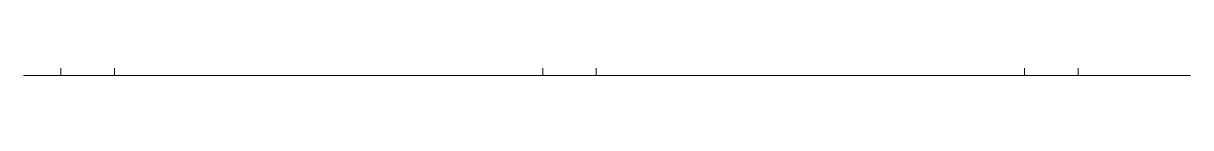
# Model space of a CAD drawing. Header units: millimetres. Extents: x 1245 to 2553, y -2196 to 2093.
# Drawn here: x 1963.6 to 2181.6, y 451.5 to 451.5 of the extents above; entities that cross this region are included whole.
import ezdxf

# ---------------------------------------------------------------- set-up
doc = ezdxf.new("R2010")
doc.units = ezdxf.units.MM
doc.layers.add('LL', color=250, linetype='Continuous', lineweight=5)

msp = doc.modelspace()

# ---------------------------------------------------------------- linework, layer by layer
at = {"layer": 'LL', "color": 142, "true_color": 0x2e86de, "extrusion": (8.5234e-15, -1, -6.88338e-15)}
for p, q in [((1970.62, 451.45, 427.25), (1970.62, 471.45, 427.25)), ((1970.62, 451.45, 438.25), (1970.62, 471.45, 438.25)), ((1980.62, 471.45, 438.25), (1980.62, 451.45, 438.25)), ((1980.62, 471.45, 427.25), (1980.62, 451.45, 427.25)), ((2060.62, 451.45, 438.25), (2060.62, 471.45, 438.25)), ((2060.62, 451.45, 427.25), (2060.62, 471.45, 427.25)), ((2070.62, 471.45, 438.25), (2070.62, 451.45, 438.25)), ((2070.62, 471.45, 427.25), (2070.62, 451.45, 427.25)), ((2150.62, 451.45, 438.25), (2150.62, 471.45, 438.25)), ((2150.62, 451.45, 427.25), (2150.62, 471.45, 427.25)), ((2160.62, 471.45, 438.25), (2160.62, 451.45, 438.25)), ((2160.62, 471.45, 427.25), (2160.62, 451.45, 427.25)), ((1970.62, 451.45, 438.25), (1980.62, 451.45, 438.25)), ((1970.62, 451.45, 438.25), (1970.62, 451.45, 427.25)), ((2060.62, 451.45, 438.25), (2060.62, 451.45, 427.25))]:
    msp.add_line(p, q, dxfattribs=at)
at = {"layer": 'LL', "extrusion": (8.5234e-15, -1, -6.88338e-15)}
for p, q in [((1963.62, 451.45, 438.25), (1963.62, 451.45, 427.25)), ((1980.62, 451.45, 427.25), (1980.62, 451.45, 438.25)), ((2060.62, 451.45, 438.25), (2070.62, 451.45, 438.25)), ((2070.62, 451.45, 427.25), (2060.62, 451.45, 427.25)), ((2070.62, 451.45, 427.25), (2070.62, 451.45, 438.25)), ((2160.62, 451.45, 438.25), (2150.62, 451.45, 438.25)), ((2150.62, 451.45, 438.25), (2150.62, 451.45, 427.25)), ((2160.62, 451.45, 427.25), (2160.62, 451.45, 438.25))]:
    msp.add_line(p, q, dxfattribs=at)
at = {"layer": 'LL', "color": 163, "true_color": 0x3f7fe2, "extrusion": (8.5234e-15, -1, -6.88338e-15)}
for p, q in [((1970.62, 451.45, 438.25), (1963.62, 451.45, 438.25)), ((1970.62, 451.45, 427.25), (1963.62, 451.45, 427.25)), ((1980.62, 451.45, 427.25), (1970.62, 451.45, 427.25)), ((2060.62, 451.45, 438.25), (1980.62, 451.45, 438.25)), ((2060.62, 451.45, 427.25), (1980.62, 451.45, 427.25)), ((2150.62, 451.45, 438.25), (2070.62, 451.45, 438.25)), ((2150.62, 451.45, 427.25), (2070.62, 451.45, 427.25)), ((2160.62, 451.45, 427.25), (2150.62, 451.45, 427.25)), ((2181.62, 451.45, 438.25), (2160.62, 451.45, 438.25)), ((2181.62, 451.45, 427.25), (2160.62, 451.45, 427.25)), ((2181.62, 451.45, 438.25), (2181.62, 451.45, 427.25))]:
    msp.add_line(p, q, dxfattribs=at)
at = {"layer": 'LL', "color": 142, "true_color": 0x2e86de, "invisible_edges": 1}
for points in [[(1970.62, 451.45, 427.25), (1970.62, 471.45, 438.25), (1970.62, 471.45, 427.25)], [(1970.62, 471.45, 438.25), (1970.62, 451.45, 427.25), (1970.62, 451.45, 438.25)], [(1970.62, 471.45, 438.25), (1980.62, 451.45, 438.25), (1980.62, 471.45, 438.25)], [(1980.62, 451.45, 438.25), (1970.62, 471.45, 438.25), (1970.62, 451.45, 438.25)], [(1980.62, 451.45, 427.25), (1970.62, 471.45, 427.25), (1980.62, 471.45, 427.25)], [(1970.62, 471.45, 427.25), (1980.62, 451.45, 427.25), (1970.62, 451.45, 427.25)], [(1980.62, 471.45, 438.25), (1980.62, 451.45, 427.25), (1980.62, 471.45, 427.25)], [(1980.62, 451.45, 427.25), (1980.62, 471.45, 438.25), (1980.62, 451.45, 438.25)], [(2070.62, 451.45, 427.25), (2060.62, 471.45, 427.25), (2070.62, 471.45, 427.25)], [(2060.62, 471.45, 427.25), (2070.62, 451.45, 427.25), (2060.62, 451.45, 427.25)], [(2060.62, 451.45, 427.25), (2060.62, 471.45, 438.25), (2060.62, 471.45, 427.25)], [(2060.62, 471.45, 438.25), (2060.62, 451.45, 427.25), (2060.62, 451.45, 438.25)], [(2060.62, 471.45, 438.25), (2070.62, 451.45, 438.25), (2070.62, 471.45, 438.25)], [(2070.62, 451.45, 438.25), (2060.62, 471.45, 438.25), (2060.62, 451.45, 438.25)], [(2070.62, 471.45, 438.25), (2070.62, 451.45, 427.25), (2070.62, 471.45, 427.25)], [(2070.62, 451.45, 427.25), (2070.62, 471.45, 438.25), (2070.62, 451.45, 438.25)], [(2160.62, 451.45, 427.25), (2150.62, 471.45, 427.25), (2160.62, 471.45, 427.25)], [(2150.62, 471.45, 427.25), (2160.62, 451.45, 427.25), (2150.62, 451.45, 427.25)], [(2150.62, 471.45, 438.25), (2160.62, 451.45, 438.25), (2160.62, 471.45, 438.25)], [(2160.62, 451.45, 438.25), (2150.62, 471.45, 438.25), (2150.62, 451.45, 438.25)], [(2150.62, 451.45, 427.25), (2150.62, 471.45, 438.25), (2150.62, 471.45, 427.25)], [(2150.62, 471.45, 438.25), (2150.62, 451.45, 427.25), (2150.62, 451.45, 438.25)], [(2160.62, 471.45, 438.25), (2160.62, 451.45, 427.25), (2160.62, 471.45, 427.25)], [(2160.62, 451.45, 427.25), (2160.62, 471.45, 438.25), (2160.62, 451.45, 438.25)]]:
    msp.add_3dface(points, dxfattribs=at)
at = {"layer": 'LL', "color": 163, "true_color": 0x3f7fe2}
for points, invisible_edges in [([(1970.62, 451.45, 438.25), (1963.62, 451.45, 427.25), (1963.62, 451.45, 438.25)], 1), ([(1963.62, 451.45, 427.25), (1970.62, 451.45, 438.25), (1970.62, 451.45, 427.25)], 1), ([(1963.62, 451.45, 438.25), (1980.62, 451.45, 438.25), (1970.62, 451.45, 438.25)], 1), ([(2060.62, 451.45, 427.25), (2150.62, 451.45, 427.25), (1980.62, 451.45, 427.25)], 3), ([(2060.62, 451.45, 438.25), (1980.62, 451.45, 427.25), (1980.62, 451.45, 438.25)], 1), ([(1980.62, 451.45, 427.25), (2060.62, 451.45, 438.25), (2060.62, 451.45, 427.25)], 1), ([(1980.62, 451.45, 438.25), (2070.62, 451.45, 438.25), (2060.62, 451.45, 438.25)], 1), ([(2150.62, 451.45, 427.25), (2060.62, 451.45, 427.25), (2070.62, 451.45, 427.25)], 1), ([(2070.62, 451.45, 438.25), (2150.62, 451.45, 427.25), (2070.62, 451.45, 427.25)], 1), ([(2150.62, 451.45, 427.25), (2070.62, 451.45, 438.25), (2150.62, 451.45, 438.25)], 1), ([(2070.62, 451.45, 438.25), (2160.62, 451.45, 438.25), (2150.62, 451.45, 438.25)], 1), ([(2160.62, 451.45, 438.25), (2070.62, 451.45, 438.25), (2181.62, 451.45, 438.25)], 3), ([(2181.62, 451.45, 438.25), (2160.62, 451.45, 427.25), (2160.62, 451.45, 438.25)], 1), ([(2160.62, 451.45, 427.25), (2181.62, 451.45, 438.25), (2181.62, 451.45, 427.25)], 1)]:
    msp.add_3dface(points, dxfattribs=dict(at, invisible_edges=invisible_edges))

doc.saveas('drawing.dxf')
